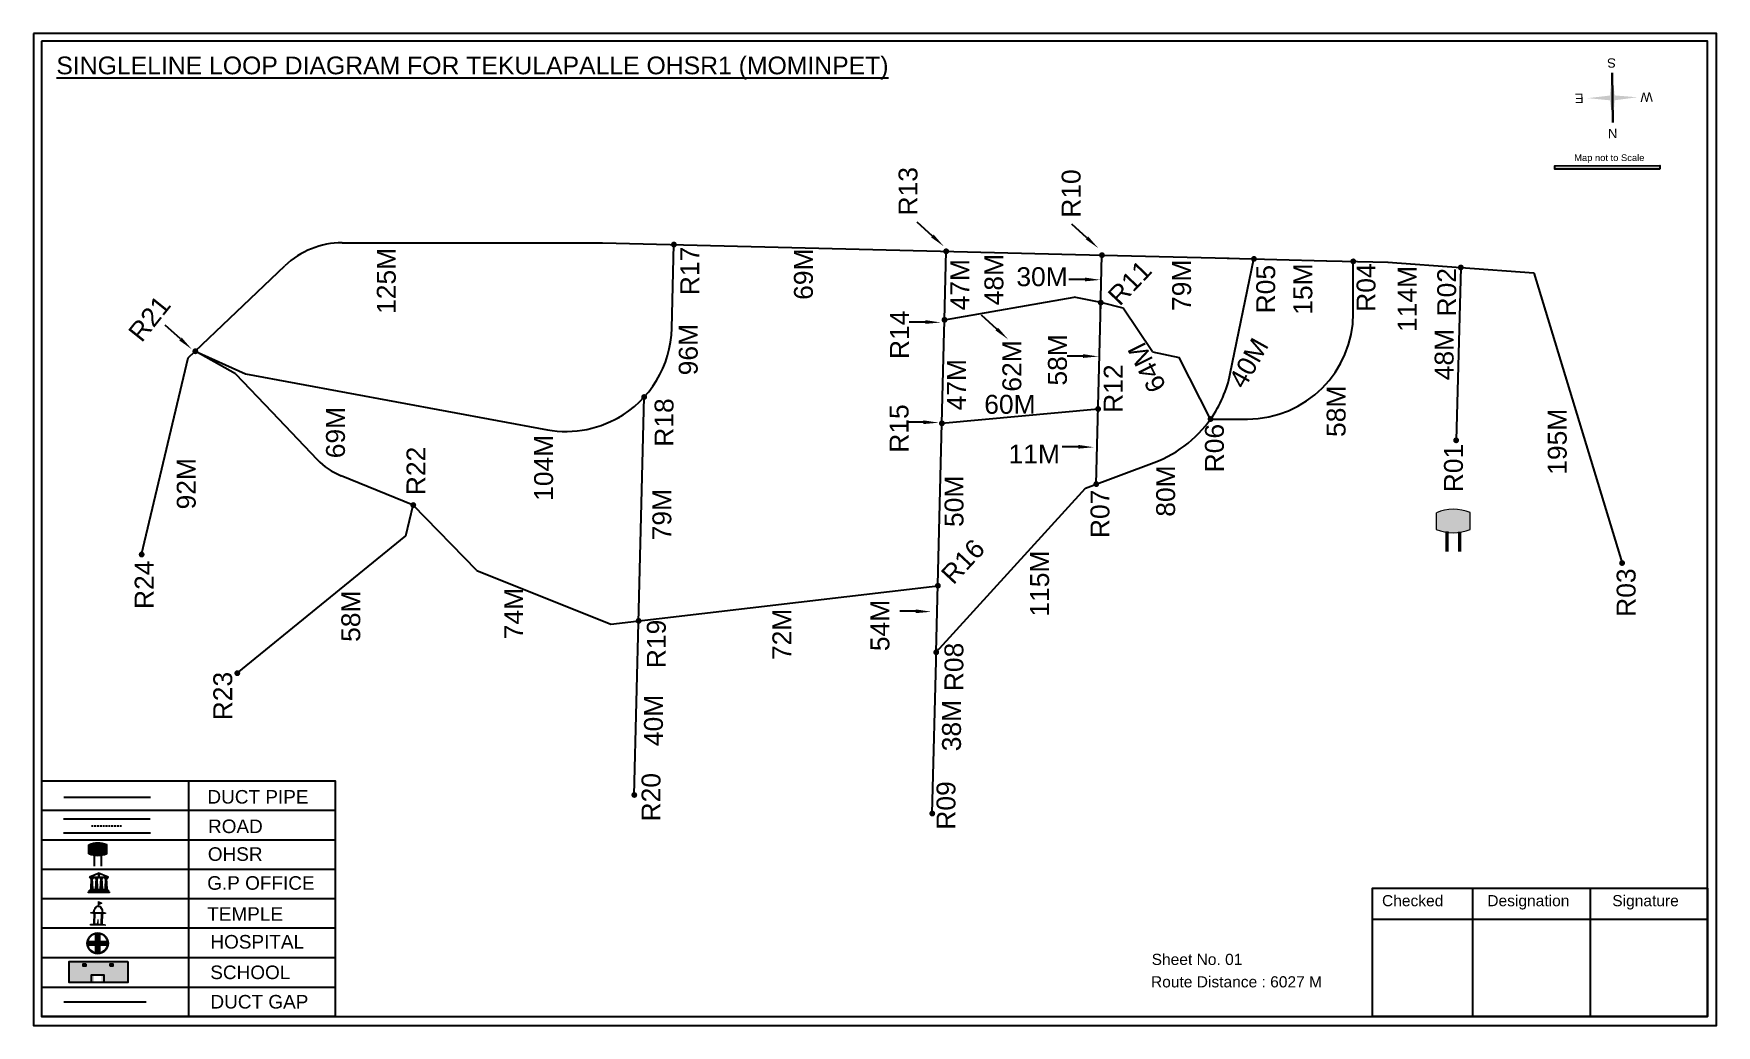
# Model space of a CAD drawing. Header units: inches. Extents: x 1972 to 9977, y 79 to 2755.
# Drawn here: x 2764 to 3654, y 2231 to 2755 of the extents above; entities that cross this region are included whole.
import ezdxf

# ---------------------------------------------------------------- set-up
doc = ezdxf.new("R2010")
doc.units = ezdxf.units.IN
doc.header["$MEASUREMENT"] = 0
doc.linetypes.add('DASHEDX2', pattern=[1.5, 1, -0.5])
for name, color, linetype in [('LANDMARK', 7, 'Continuous'), ('OHT', 7, 'Continuous'), ('pipe', 5, 'Continuous')]:
    doc.layers.add(name, color=color, linetype=linetype)
doc.styles.get("Standard").update_dxf_attribs({"font": 'arial.ttf'})

msp = doc.modelspace()

# ---------------------------------------------------------------- texts
at = {"color": 242, "true_color": 0xcd2027}
msp.add_text('%%USINGLELINE LOOP DIAGRAM FOR TEKULAPALLE OHSR1 (MOMINPET)', height=9.375, dxfattribs=at).set_placement((2775.86, 2734.01))
for s, height, rotation, p in [('S', 4.95, 181.00631, (3600.84, 2742.5)), ('W', 4.95, 181.00631, (3620.33, 2724.44)), ('E', 4.95, 181.00631, (3583.73, 2723.8)), ('N', 4.95, 181.00631, (3601.58, 2705.21)), ('R13', 10, 90, (3231.39, 2659.32)), ('R10', 10, 90, (3317.68, 2658.12)), ('125M', 10, 90, (2955.4, 2607.28)), ('R17', 10, 90, (3115.92, 2617.16)), ('69M', 10, 90, (3176.06, 2614.71)), ('47M', 10, 90, (3258.77, 2609.13)), ('48M', 10, 90, (3276.82, 2611.8)), ('79M', 10, 90, (3376.12, 2608.81)), ('R11', 10, 46.21888, (3338.41, 2611.02)), ('R05', 10, 90, (3420.61, 2607.55)), ('15M', 10, 90, (3440.26, 2606.85)), ('R04', 10, 90, (3473.68, 2608.38)), ('114M', 10, 90, (3495.45, 2597.72)), ('R02', 10, 90, (3516.35, 2605.91)), ('R21', 10, 51.34019, (2820.99, 2591.69)), ('R14', 10, 90, (3226.88, 2583.41)), ('96M', 10, 90, (3115.12, 2574.8)), ('62M', 10, 90, (3286.32, 2566.15)), ('58M', 10, 90, (3310.44, 2569.36)), ('64M', 10, 116.56505, (3363.27, 2568.9)), ('40M', 10, 60.85193, (3404.3, 2567.05)), ('48M', 10, 90, (3515, 2572.17)), ('47M', 10, 90, (3257.03, 2556.24)), ('R12', 10, 90, (3339.94, 2554.94)), ('58M', 10, 90, (3457.86, 2542.17)), ('69M', 10, 90, (2928.52, 2530.93)), ('R18', 10, 90, (3102.33, 2537.01)), ('R15', 10, 90, (3226.66, 2533.83)), ('195M', 10, 90, (3574.83, 2522.2)), ('R06', 10, 90, (3393.48, 2523.48)), ('104M', 10, 90, (3038.61, 2508.4)), ('R01', 10, 90, (3519.93, 2512.94)), ('92M', 10, 90, (2849.57, 2503.87)), ('R22', 10, 90, (2971.09, 2511.41)), ('50M', 10, 90, (3255.74, 2494.55)), ('80M', 10, 90, (3367.67, 2500.01)), ('79M', 10, 90, (3101.17, 2487.52)), ('R07', 10, 90, (3332.93, 2488.7)), ('R16', 10, 47.04541, (3250.35, 2463.6)), ('R24', 10, 90, (2827.31, 2451.2)), ('115M', 10, 90, (3301, 2447.16)), ('R03', 10, 90, (3611.28, 2447.05)), ('58M', 10, 90, (2936.62, 2433.8)), ('74M', 10, 90, (3022.77, 2435.23)), ('72M', 10, 90, (3164.65, 2424.2)), ('54M', 10, 90, (3216.54, 2428.92)), ('R19', 10, 90, (3098.23, 2419.91)), ('R08', 10, 90, (3255.67, 2407.72)), ('R23', 10, 90, (2868.89, 2392.34)), ('40M', 10, 90, (3096.73, 2378.67)), ('38M', 10, 90, (3254.4, 2375.96)), ('R20', 10, 90, (3095.45, 2338.83)), ('R09', 10, 90, (3251.47, 2334.47))]:
    msp.add_text(s, height=height, rotation=rotation).set_placement(p)
for s, height, p in [('Map not to Scale', 3.5424, (3578.81, 2688.12)), ('30M', 10, (3283.72, 2621.96)), ('60M', 10, (3266.72, 2554.46)), ('11M', 10, (3279.56, 2528.18)), ('DUCT PIPE', 7.178, (2855.78, 2348.28)), ('ROAD ', 7.178, (2856.09, 2332.67)), ('OHSR', 7.178, (2855.99, 2318)), ('G.P OFFICE', 7.178, (2855.67, 2302.71)), ('Checked', 5.886, (3477.14, 2294)), ('Designation', 5.886, (3532.84, 2294)), ('Signature', 5.886, (3598.94, 2294)), ('TEMPLE', 7.178, (2855.66, 2286.3)), ('HOSPITAL', 7.178, (2857.34, 2271.61)), ('SCHOOL', 7.178, (2857.28, 2255.45)), ('Sheet No. 01', 5.886, (3355.28, 2262.94)), ('Route Distance : 6027 M', 5.886, (3354.91, 2251.07)), ('DUCT GAP', 7.178, (2857.38, 2239.89))]:
    msp.add_text(s, height=height).set_placement(p)

# ---------------------------------------------------------------- blocks, each defined once
blk = doc.blocks.new('OHT')
at = {"linetype": 'Continuous', "lineweight": 0, "true_color": 0x0ffffc}
blk.add_hatch(color=4, dxfattribs=at).paths.add_polyline_path([(0.012, 1), (0, 1, 0.101323), (-0.4, 0.916), (-0.4, 0.525, 0.194075), (0.399, 0.521), (0.399, 0.921, 0.097877)])
at = {"color": 4, "linetype": 'Continuous', "lineweight": 0, "true_color": 0x0ffffc, "flags": 128}
for points in [[(-0.4, 0.525), (-0.4, 0.916)], [(0.399, 0.521), (0.399, 0.921)]]:
    blk.add_lwpolyline(points, dxfattribs=at)
at = {"color": 4, "linetype": 'Continuous', "lineweight": 0, "true_color": 0x0ffffc, "const_width": 0.075, "flags": 128}
for points in [[(-0.15, 0), (-0.15, 0.475)], [(0.15, 0), (0.15, 0.473)]]:
    blk.add_lwpolyline(points, dxfattribs=at)
at = {"color": 4, "linetype": 'Continuous', "lineweight": 0, "true_color": 0x0ffffc}
for centre, radius, start, end in [((0.006, -0.019), 1.019, 67.3109, 113.4711), ((0.004, 1.513), 1.068, 247.7682, 291.7007)]:
    blk.add_arc(centre, radius, start, end, dxfattribs=at)
blk = doc.blocks.new('Government_Office')
at = {"linetype": 'Continuous', "lineweight": 0, "true_color": 0xff0000}
h = blk.add_hatch(color=1, dxfattribs=at)
h.paths.add_polyline_path([(0.44, 0.72), (0.45, 0.75), (0, 0.93), (-0.45, 0.75), (-0.44, 0.72)])
h.paths.add_polyline_path([(0.355, 0.75), (-0.355, 0.75), (0, 0.9)], flags=16)
h.paths.add_polyline_path([(0, 0.778, -1), (0, 0.872, -1)], flags=0)
h = blk.add_hatch(color=1, dxfattribs=at)
edge = h.paths.add_edge_path()
edge.add_arc((0, 0.825), 0.0467, 90, 270)
edge.add_arc((0, 0.825), 0.0467, 270, 450)
for points in [[(-0.5, 0.05), (0.5, 0.05), (0.5, 0), (-0.5, 0)], [(-0.45, 0.075), (-0.45, 0.12), (0.45, 0.12), (0.45, 0.075)], [(-0.4, 0.14), (-0.4, 0.18), (0.4, 0.18), (0.4, 0.14)]]:
    blk.add_hatch(color=1, dxfattribs=at).paths.add_polyline_path(points)
h = blk.add_hatch(color=1, dxfattribs=at)
edge = h.paths.add_edge_path()
edge.add_line((-0.27, 0.195), (-0.295, 0.675))
edge.add_line((-0.295, 0.675), (-0.29, 0.675))
edge.add_arc((-0.278, 0.688), 0.0176, 225.30401, 441.56588)
edge.add_line((-0.275, 0.705), (-0.395, 0.705))
edge.add_arc((-0.392, 0.688), 0.0176, 98.43412, 314.69599)
edge.add_line((-0.38, 0.675), (-0.375, 0.675))
edge.add_line((-0.375, 0.675), (-0.4, 0.195))
edge.add_line((-0.4, 0.195), (-0.27, 0.195))
h = blk.add_hatch(color=1, dxfattribs=at)
edge = h.paths.add_edge_path()
edge.add_line((-0.047, 0.195), (-0.072, 0.675))
edge.add_line((-0.072, 0.675), (-0.067, 0.675))
edge.add_arc((-0.054, 0.688), 0.0176, 225.30401, 441.56588)
edge.add_line((-0.052, 0.705), (-0.172, 0.705))
edge.add_arc((-0.169, 0.688), 0.0176, 98.43412, 314.69599)
edge.add_line((-0.157, 0.675), (-0.152, 0.675))
edge.add_line((-0.152, 0.675), (-0.177, 0.195))
edge.add_line((-0.177, 0.195), (-0.047, 0.195))
h = blk.add_hatch(color=1, dxfattribs=at)
edge = h.paths.add_edge_path()
edge.add_line((0.177, 0.195), (0.152, 0.675))
edge.add_line((0.152, 0.675), (0.157, 0.675))
edge.add_arc((0.169, 0.688), 0.0176, 225.30401, 441.56588)
edge.add_line((0.172, 0.705), (0.052, 0.705))
edge.add_arc((0.054, 0.688), 0.0176, 98.43412, 314.69599)
edge.add_line((0.067, 0.675), (0.072, 0.675))
edge.add_line((0.072, 0.675), (0.047, 0.195))
edge.add_line((0.047, 0.195), (0.177, 0.195))
h = blk.add_hatch(color=1, dxfattribs=at)
edge = h.paths.add_edge_path()
edge.add_line((0.4, 0.195), (0.375, 0.675))
edge.add_line((0.375, 0.675), (0.38, 0.675))
edge.add_arc((0.392, 0.688), 0.0176, 225.30401, 441.56588)
edge.add_line((0.395, 0.705), (0.275, 0.705))
edge.add_arc((0.278, 0.688), 0.0176, 98.43412, 314.69599)
edge.add_line((0.29, 0.675), (0.295, 0.675))
edge.add_line((0.295, 0.675), (0.27, 0.195))
edge.add_line((0.27, 0.195), (0.4, 0.195))
at = {"color": 1, "linetype": 'Continuous', "lineweight": 0, "true_color": 0xff0000, "flags": 128}
for points in [[(-0.45, 0.75), (-0.44, 0.72), (0.44, 0.72), (0.45, 0.75), (0, 0.93)], [(-0.355, 0.75), (0.355, 0.75), (0, 0.9)], [(-0.5, 0.05), (0.5, 0.05), (0.5, 0), (-0.5, 0)], [(-0.45, 0.075), (-0.45, 0.12), (0.45, 0.12), (0.45, 0.075)], [(-0.4, 0.14), (-0.4, 0.18), (0.4, 0.18), (0.4, 0.14)]]:
    blk.add_lwpolyline(points, close=True, dxfattribs=at)
for points in [[(0, 0.872, 1), (0, 0.778, 1)], [(-0.27, 0.195), (-0.295, 0.675), (-0.29, 0.675, 1.379694), (-0.275, 0.705), (-0.395, 0.705, 1.379694), (-0.38, 0.675), (-0.375, 0.675), (-0.4, 0.195)], [(-0.047, 0.195), (-0.072, 0.675), (-0.067, 0.675, 1.379694), (-0.052, 0.705), (-0.172, 0.705, 1.379694), (-0.157, 0.675), (-0.152, 0.675), (-0.177, 0.195)], [(0.177, 0.195), (0.152, 0.675), (0.157, 0.675, 1.379694), (0.172, 0.705), (0.052, 0.705, 1.379694), (0.067, 0.675), (0.072, 0.675), (0.047, 0.195)], [(0.4, 0.195), (0.375, 0.675), (0.38, 0.675, 1.379694), (0.395, 0.705), (0.275, 0.705, 1.379694), (0.29, 0.675), (0.295, 0.675), (0.27, 0.195)]]:
    blk.add_lwpolyline(points, format="xyb", close=True, dxfattribs=at)
blk = doc.blocks.new('Temple')
at = {"linetype": 'Continuous', "lineweight": 0, "true_color": 0xff0000}
h = blk.add_hatch(color=1, dxfattribs=at)
edge = h.paths.add_edge_path()
edge.add_line((0.175, 0.49), (0.225, 0.49))
edge.add_line((0.225, 0.49), (0.225, 0.497))
edge.add_line((0.225, 0.497), (0.307, 0.497))
edge.add_line((0.307, 0.497), (0.307, 0.533))
edge.add_line((0.307, 0.533), (0.257, 0.533))
edge.add_line((0.257, 0.533), (0.257, 0.54))
edge.add_line((0.257, 0.54), (0.2, 0.54))
edge.add_spline(control_points=[(0.2, 0.54), (0.2, 0.589), (0.19, 0.638), (0.142, 0.743), (0.092, 0.79), (0.027, 0.805), (0.02, 0.806), (0.012, 0.806)], knot_values=[4.712389, 4.712389, 4.712389, 4.712389, 5.278166, 5.278166, 6.117402, 6.117402, 6.223801, 6.223801, 6.223801, 6.223801], degree=3, periodic=0)
edge.add_line((0.012, 0.806), (0.012, 0.79))
edge.add_line((0.012, 0.79), (-0.012, 0.79))
edge.add_line((-0.012, 0.79), (-0.012, 0.806))
edge.add_spline(control_points=[(-0.012, 0.806), (-0.055, 0.802), (-0.096, 0.781), (-0.171, 0.699), (-0.197, 0.628), (-0.2, 0.55), (-0.2, 0.545), (-0.2, 0.54)], knot_values=[6.343965, 6.343965, 6.343965, 6.343965, 6.956638, 6.956638, 7.795874, 7.795874, 7.853982, 7.853982, 7.853982, 7.853982], degree=3, periodic=0)
edge.add_line((-0.2, 0.54), (-0.257, 0.54))
edge.add_line((-0.257, 0.54), (-0.257, 0.533))
edge.add_line((-0.257, 0.533), (-0.307, 0.533))
edge.add_line((-0.307, 0.533), (-0.307, 0.497))
edge.add_line((-0.307, 0.497), (-0.225, 0.497))
edge.add_line((-0.225, 0.497), (-0.225, 0.49))
edge.add_line((-0.225, 0.49), (-0.175, 0.49))
edge.add_line((-0.175, 0.49), (-0.175, 0.07))
edge.add_arc((-0.205, 0.07), 0.03, -90, 0, ccw=False)
edge.add_line((-0.205, 0.04), (-0.257, 0.04))
edge.add_line((-0.257, 0.04), (-0.257, 0.033))
edge.add_line((-0.257, 0.033), (-0.307, 0.033))
edge.add_line((-0.307, 0.033), (-0.307, 0))
edge.add_line((-0.307, 0), (0.307, 0))
edge.add_line((0.307, 0), (0.307, 0.033))
edge.add_line((0.307, 0.033), (0.257, 0.033))
edge.add_line((0.257, 0.033), (0.257, 0.04))
edge.add_line((0.257, 0.04), (0.205, 0.04))
edge.add_arc((0.205, 0.07), 0.03, 180, 270, ccw=False)
edge.add_line((0.175, 0.07), (0.175, 0.49))
h.paths.add_polyline_path([(0.125, 0.07, -0.414214), (0.095, 0.04), (0.05, 0.04), (0.05, 0.033), (-0.05, 0.033), (-0.05, 0.04), (-0.095, 0.04, -0.414214), (-0.125, 0.07), (-0.125, 0.497), (0.125, 0.497)], flags=16)
edge = h.paths.add_edge_path(flags=16)
edge.add_ellipse((0, 0.54), major_axis=(0, 0.242), ratio=0.722808, start_angle=270, end_angle=450, ccw=False)
edge.add_line((0.175, 0.54), (-0.175, 0.54))
h.paths.add_polyline_path([(0.012, 0.23), (0.012, 0.07), (-0.012, 0.07), (-0.012, 0.23)], flags=0)
h = blk.add_hatch(color=1, dxfattribs=at)
edge = h.paths.add_edge_path()
edge.add_line((0.012, 0.857), (0, 0.85))
edge.add_line((0, 0.85), (-0.003, 0.925))
edge.add_line((-0.003, 0.925), (-0.012, 0.925))
edge.add_line((-0.012, 0.925), (-0.012, 0.806))
edge.add_spline(control_points=[(-0.012, 0.806), (-0.004, 0.807), (0.004, 0.807), (0.012, 0.806)], knot_values=[6.223801, 6.223801, 6.223801, 6.223801, 6.343965, 6.343965, 6.343965, 6.343965], degree=3, periodic=0)
edge.add_line((0.012, 0.806), (0.012, 0.857))
h = blk.add_hatch(color=1, dxfattribs=at)
edge = h.paths.add_edge_path()
edge.add_line((0.012, 0.79), (0.012, 0.806))
edge.add_spline(control_points=[(0.012, 0.806), (0.004, 0.807), (-0.004, 0.807), (-0.012, 0.806)], knot_values=[6.223801, 6.223801, 6.223801, 6.223801, 6.343965, 6.343965, 6.343965, 6.343965], degree=3, periodic=0)
edge.add_line((-0.012, 0.806), (-0.012, 0.79))
edge.add_line((-0.012, 0.79), (0.012, 0.79))
at = {"linetype": 'Continuous', "lineweight": 0, "true_color": 0xe66000}
blk.add_hatch(color=32, dxfattribs=at).paths.add_polyline_path([(-0.006, 1), (0.147, 0.931), (0, 0.85)])
at = {"color": 1, "linetype": 'Continuous', "lineweight": 0, "true_color": 0xff0000, "flags": 128}
for points in [[(0.012, 0.925), (-0.012, 0.925), (-0.012, 0.79), (0.012, 0.79)], [(0.012, 0.23), (-0.012, 0.23), (-0.012, 0.07), (0.012, 0.07)]]:
    blk.add_lwpolyline(points, close=True, dxfattribs=at)
at = {"color": 32, "linetype": 'Continuous', "lineweight": 0, "true_color": 0xe66000, "flags": 128}
blk.add_lwpolyline([(-0.006, 1), (0.147, 0.931), (0, 0.85), (-0.006, 1)], dxfattribs=at)
at = {"color": 1, "linetype": 'Continuous', "lineweight": 0, "true_color": 0xff0000, "flags": 128}
blk.add_lwpolyline([(0.2, 0.54), (0.257, 0.54), (0.257, 0.533), (0.307, 0.533), (0.307, 0.497), (0.225, 0.497), (0.225, 0.49), (0.175, 0.49), (0.175, 0.07, 0.414214), (0.205, 0.04), (0.257, 0.04), (0.257, 0.033), (0.307, 0.033), (0.307, 0), (-0.307, 0), (-0.307, 0.033), (-0.257, 0.033), (-0.257, 0.04), (-0.205, 0.04, 0.414214), (-0.175, 0.07), (-0.175, 0.49), (-0.225, 0.49), (-0.225, 0.497), (-0.307, 0.497), (-0.307, 0.533), (-0.257, 0.533), (-0.257, 0.54), (-0.2, 0.54)], format="xyb", dxfattribs=at)
blk.add_lwpolyline([(-0.175, 0.54), (0.175, 0.54)], dxfattribs=at)
blk.add_lwpolyline([(0.125, 0.497), (0.125, 0.07, -0.414214), (0.095, 0.04), (0.05, 0.04), (0.05, 0.033), (-0.05, 0.033), (-0.05, 0.04), (-0.095, 0.04, -0.414214), (-0.125, 0.07), (-0.125, 0.497)], format="xyb", close=True, dxfattribs=at)
at = {"color": 1, "linetype": 'Continuous', "lineweight": 0, "true_color": 0xff0000}
blk.add_ellipse((0, 0.54), major_axis=(0, 0.242), ratio=0.722808, start_param=4.712389, end_param=7.853982, dxfattribs=at)
blk.add_open_spline([(0.2, 0.54), (0.2, 0.589), (0.19, 0.638), (0.142, 0.743), (0.092, 0.79), (-0.023, 0.816), (-0.085, 0.794), (-0.171, 0.699), (-0.197, 0.628), (-0.2, 0.55), (-0.2, 0.545), (-0.2, 0.54)], degree=3, knots=[4.712389, 4.712389, 4.712389, 4.712389, 5.278166, 5.278166, 6.117402, 6.117402, 6.956638, 6.956638, 7.795874, 7.795874, 7.853982, 7.853982, 7.853982, 7.853982], dxfattribs=at)
blk = doc.blocks.new('*U55')
at = {"color": 0, "linetype": 'DASHEDX2', "transparency": 16777216}
blk.add_line((-8.22, 0), (8.01, 0), dxfattribs=at)
blk = doc.blocks.new('Hospital')
at = {"linetype": 'Continuous', "lineweight": 0, "true_color": 0x000000}
h = blk.add_hatch(color=18, dxfattribs=at)
h.paths.add_polyline_path([(-0.5, 0, 1), (0.5, 0, 1)])
h.paths.add_polyline_path([(0.446, 0, -1), (-0.446, 0, -1)], flags=16)
at = {"linetype": 'Continuous', "true_color": 0xff0000}
blk.add_hatch(color=1, dxfattribs=at).paths.add_polyline_path([(-0.394, 0.08), (-0.08, 0.08), (-0.08, 0.394), (0.08, 0.394), (0.08, 0.08), (0.394, 0.08), (0.394, -0.08), (0.08, -0.08), (0.08, -0.394), (-0.08, -0.394), (-0.08, -0.08), (-0.394, -0.08)])
at = {"color": 1, "linetype": 'Continuous', "true_color": 0xff0000, "flags": 128}
blk.add_lwpolyline([(-0.394, 0.08), (-0.08, 0.08), (-0.08, 0.394), (0.08, 0.394), (0.08, 0.08), (0.394, 0.08), (0.394, -0.08), (0.08, -0.08), (0.08, -0.394), (-0.08, -0.394), (-0.08, -0.08), (-0.394, -0.08)], close=True, dxfattribs=at)
at = {"color": 18, "linetype": 'Continuous', "lineweight": 0, "true_color": 0x000000}
for radius in [0.5, 0.446]:
    blk.add_circle((0, 0), radius, dxfattribs=at)

# ---------------------------------------------------------------- hatches: boundary and pattern name
at = {"true_color": 0x0093dd}
h = msp.add_hatch(color=142, dxfattribs=at)
h.dxf.hatch_style = 1
h.paths.add_polyline_path([(3568.63, 2685.62), (3568.63, 2683.77), (3624.14, 2683.9), (3624.14, 2685.74)])
at = {"ltscale": 0.5}
h = msp.add_hatch(color=5, dxfattribs=at)
h.dxf.hatch_style = 1
h.paths.add_polyline_path([(3102.56, 2645.52, 1), (3102.56, 2642.4, 1)])
h = msp.add_hatch(color=5, dxfattribs=at)
h.dxf.hatch_style = 1
h.paths.add_polyline_path([(3246.58, 2641.95, 1), (3246.58, 2638.83, 1)])
h = msp.add_hatch(color=5, dxfattribs=at)
h.dxf.hatch_style = 1
h.paths.add_polyline_path([(3328.98, 2639.91, 1), (3328.98, 2636.79, 1)])
h = msp.add_hatch(color=5, dxfattribs=at)
h.dxf.hatch_style = 1
h.paths.add_polyline_path([(3409.39, 2637.92, 1), (3409.39, 2634.8, 1)])
h = msp.add_hatch(color=5, dxfattribs=at)
h.dxf.hatch_style = 1
h.paths.add_polyline_path([(3461.92, 2636.62, 1), (3461.92, 2633.5, 1)])
h = msp.add_hatch(color=5, dxfattribs=at)
h.dxf.hatch_style = 1
h.paths.add_polyline_path([(3518.82, 2633.38, 1), (3518.82, 2630.27, 1)])
h = msp.add_hatch(color=5, dxfattribs=at)
h.dxf.hatch_style = 1
h.paths.add_polyline_path([(3328.35, 2614.82, 1), (3328.35, 2611.7, 1)])
h = msp.add_hatch(color=5, dxfattribs=at)
h.dxf.hatch_style = 1
h.paths.add_polyline_path([(3245.69, 2605.71, 1), (3245.69, 2602.59, 1)])
h = msp.add_hatch(color=5, dxfattribs=at)
h.dxf.hatch_style = 1
h.paths.add_polyline_path([(2849.38, 2589.08, 1), (2849.38, 2585.96, 1)])
h = msp.add_hatch(color=5, dxfattribs=at)
h.dxf.hatch_style = 1
h.paths.add_polyline_path([(3086.81, 2564.88, 1), (3086.81, 2561.76, 1)])
h = msp.add_hatch(color=5, dxfattribs=at)
h.dxf.hatch_style = 1
h.paths.add_polyline_path([(3326.96, 2558.54, 1), (3326.96, 2555.43, 1)])
h = msp.add_hatch(color=5, dxfattribs=at)
h.dxf.hatch_style = 1
h.paths.add_polyline_path([(3244.33, 2550.96, 1), (3244.33, 2547.85, 1)])
h = msp.add_hatch(color=5, dxfattribs=at)
h.dxf.hatch_style = 1
h.paths.add_polyline_path([(3386.44, 2553.22, 1), (3386.44, 2550.1, 1)])
h = msp.add_hatch(color=5, dxfattribs=at)
h.dxf.hatch_style = 1
h.paths.add_polyline_path([(3516.35, 2541.99, 1), (3516.35, 2538.87, 1)])
h = msp.add_hatch(color=5, dxfattribs=at)
h.dxf.hatch_style = 1
h.paths.add_polyline_path([(3325.98, 2518.81, 1), (3325.98, 2515.7, 1)])
h = msp.add_hatch(color=5, dxfattribs=at)
h.dxf.hatch_style = 1
h.paths.add_polyline_path([(2964.68, 2507.72, 1), (2964.68, 2504.6, 1)])
h = msp.add_hatch(color=5, dxfattribs=at)
h.dxf.hatch_style = 1
h.paths.add_polyline_path([(2820.99, 2481.57, 1), (2820.99, 2478.45, 1)])
h = msp.add_hatch(color=5, dxfattribs=at)
h.dxf.hatch_style = 1
h.paths.add_polyline_path([(3604.13, 2477.07, 1), (3604.13, 2473.96, 1)])
h = msp.add_hatch(color=5, dxfattribs=at)
h.dxf.hatch_style = 1
h.paths.add_polyline_path([(3242.21, 2465.07, 1), (3242.21, 2461.96, 1)])
h = msp.add_hatch(color=5, dxfattribs=at)
h.dxf.hatch_style = 1
h.paths.add_polyline_path([(3083.88, 2446.49, 1), (3083.88, 2443.37, 1)])
h = msp.add_hatch(color=5, dxfattribs=at)
h.dxf.hatch_style = 1
h.paths.add_polyline_path([(3241.33, 2429.85, 1), (3241.33, 2426.74, 1)])
h = msp.add_hatch(color=5, dxfattribs=at)
h.dxf.hatch_style = 1
h.paths.add_polyline_path([(2871.58, 2418.81, 1), (2871.58, 2415.69, 1)])
h = msp.add_hatch(color=5, dxfattribs=at)
h.dxf.hatch_style = 1
h.paths.add_polyline_path([(3081.6, 2354.4, 1), (3081.6, 2351.28, 1)])
h = msp.add_hatch(color=5, dxfattribs=at)
h.dxf.hatch_style = 1
h.paths.add_polyline_path([(3239.22, 2344.59, 1), (3239.22, 2341.47, 1)])
at = {"true_color": 0xc8c92d}
h = msp.add_hatch(color=52, dxfattribs=at)
h.dxf.hatch_style = 1
h.paths.add_polyline_path([(2788.82, 2264.68), (2782.65, 2264.68), (2782.65, 2253.59), (2788.82, 2253.59)])
h.paths.add_polyline_path([(2813.67, 2264.68), (2807.5, 2264.68), (2807.5, 2253.59), (2813.67, 2253.59)])
at = {"true_color": 0x293189}
h = msp.add_hatch(color=177, dxfattribs=at)
h.dxf.hatch_style = 1
h.paths.add_polyline_path([(2807.5, 2264.68), (2788.82, 2264.68), (2788.82, 2253.59), (2795.83, 2253.59), (2795.83, 2257.23), (2799.68, 2257.23), (2799.68, 2253.59), (2807.5, 2253.59)])
h.paths.add_polyline_path([(2791.49, 2262.21), (2790.11, 2262.21), (2790.11, 2263.48), (2791.49, 2263.48)], flags=16)
h.paths.add_polyline_path([(2804.36, 2262.21), (2804.36, 2263.48), (2805.74, 2263.48), (2805.74, 2262.21)], flags=16)

# ---------------------------------------------------------------- linework, layer by layer
for p, q in [((3598.82, 2734.77), (3599.28, 2708.48)), ((3599.28, 2708.48), (3598.82, 2734.77)), ((3598.82, 2734.77), (3599.28, 2708.48)), ((3599.05, 2721.65), (3598.82, 2734.77)), ((3239.31, 2648.48), (3231.29, 2655.74)), ((3321.02, 2647.52), (3313, 2654.78)), ((3518.82, 2631.82), (3518.82, 2631.82)), ((3320, 2625.5), (3311.5, 2625.5)), ((2841.52, 2594.02), (2833.5, 2601.28)), ((3235.5, 2602.99), (3227, 2602.99)), ((3273.33, 2599.26), (3265.32, 2606.53)), ((3319, 2584.99), (3310.5, 2584.99)), ((3234.5, 2549.99), (3226, 2549.99)), ((3316.5, 2536.99), (3308, 2536.99)), ((3230.5, 2449.99), (3222, 2449.99)), ((2767.97, 2360.12), (2767.97, 2236.91)), ((2845.74, 2360.12), (2845.74, 2235.7)), ((2923.5, 2344.57), (2767.97, 2344.57)), ((2779.63, 2340.27), (2825.51, 2340.27)), ((2779.63, 2332.75), (2825.75, 2332.75)), ((2923.5, 2329.01), (2767.97, 2329.01)), ((2923.5, 2313.46), (2767.97, 2313.46)), ((2923.5, 2297.91), (2767.97, 2297.91)), ((2923.5, 2282.35), (2767.97, 2282.35)), ((2767.97, 2266.8), (2923.5, 2266.8)), ((2767.97, 2251.25), (2923.5, 2251.25)), ((2767.97, 2236.91), (2767.97, 2235.7)), ((2767.97, 2236.67), (2767.97, 2235.71)), ((2923.5, 2235.7), (2767.97, 2235.7))]:
    msp.add_line(p, q)
at = {"color": 1}
msp.add_line((3599.28, 2708.48), (3599.05, 2721.64), dxfattribs=at)
at = {"color": 5}
msp.add_line((2849.38, 2587.52), (2876, 2575.54), dxfattribs=at)
at = {"color": 242, "true_color": 0xcd2027}
for p, q in [((3525.03, 2303.54), (3525.03, 2235.65)), ((3587.24, 2303.54), (3587.24, 2235.65)), ((3472.07, 2287.1), (3649.29, 2287.1))]:
    msp.add_line(p, q, dxfattribs=at)
for points in [[(2763.86, 2755.5), (2763.86, 2231), (3654, 2231), (3654, 2755.5)], [(2767.97, 2751.48), (2767.97, 2235.71), (3649.29, 2235.71), (3649.29, 2751.48)], [(2813.73, 2264.68), (2813.73, 2253.59), (2782.65, 2253.59), (2782.65, 2264.68)], [(2791.49, 2263.48), (2791.49, 2262.21), (2790.11, 2262.21), (2790.11, 2263.48)], [(2804.36, 2262.21), (2804.36, 2263.48), (2805.74, 2263.48), (2805.74, 2262.21)]]:
    msp.add_lwpolyline(points, close=True)
at = {"color": 142, "true_color": 0x0093dd}
msp.add_lwpolyline([(3624.14, 2683.9), (3568.63, 2683.77), (3568.63, 2685.62), (3624.14, 2685.74), (3624.14, 2683.9)], dxfattribs=at)
for points in [[(2923.5, 2235.7), (2923.5, 2360.12), (2767.97, 2360.12)], [(2794.5, 2253.59), (2794.5, 2257.7), (2801.02, 2257.7), (2801.02, 2253.59)]]:
    msp.add_lwpolyline(points)
at = {"color": 242, "true_color": 0xcd2027}
msp.add_lwpolyline([(3649.29, 2235.65), (3472.07, 2235.65), (3472.07, 2303.54), (3649.29, 2303.54)], close=True, dxfattribs=at)
for points in [[(3600.35, 2721.66), (3597.53, 2721.61), (3598.82, 2734.77)], [(3600.35, 2721.66), (3597.53, 2721.61), (3598.82, 2734.77)], [(3599.02, 2722.92), (3599.07, 2720.1), (3585.9, 2721.39)], [(3599.02, 2722.92), (3599.07, 2720.1), (3585.9, 2721.39)], [(3599.02, 2722.93), (3599.07, 2720.1), (3612.2, 2721.86)], [(3599.02, 2722.93), (3599.07, 2720.1), (3612.2, 2721.86)], [(3239.97, 2649.22), (3238.64, 2647.75), (3245.4, 2642.96)], [(3321.68, 2648.25), (3320.35, 2646.78), (3327.11, 2642)], [(3320.03, 2626.49), (3319.97, 2624.51), (3328.22, 2625.27)], [(3235.53, 2603.98), (3235.47, 2602), (3243.72, 2602.76)], [(3274, 2600), (3272.67, 2598.53), (3279.43, 2593.75)], [(2842.18, 2594.75), (2840.85, 2593.28), (2847.61, 2588.5)], [(3319.03, 2585.98), (3318.97, 2584), (3327.22, 2584.76)], [(3234.53, 2550.98), (3234.47, 2549), (3242.72, 2549.76)], [(3316.53, 2537.98), (3316.47, 2536), (3324.72, 2536.76)], [(3230.53, 2450.98), (3230.47, 2449), (3238.72, 2449.76)]]:
    msp.add_solid(points)
at = {"color": 1}
msp.add_solid([(3600.35, 2721.66), (3597.53, 2721.61), (3599.28, 2708.48)], dxfattribs=at)
msp.add_solid([(3600.35, 2721.66), (3597.53, 2721.61), (3599.28, 2708.48)], dxfattribs=at)
at = {"layer": 'OHT', "color": 5}
msp.add_line((2779.8, 2351.65), (2825.68, 2351.65), dxfattribs=at)
at = {"layer": 'OHT', "color": 1}
msp.add_line((2779.8, 2243.47), (2823.39, 2243.47), dxfattribs=at)
at = {"layer": 'pipe'}
for p, q in [((2927.12, 2644.89), (3064.83, 2644.89)), ((3064.75, 2644.89), (3314.98, 2638.7)), ((3101.46, 2599.72), (3102.56, 2643.96)), ((3245.51, 2596.83), (3246.58, 2640.39)), ((3314.98, 2638.7), (3396.25, 2636.69)), ((3328.23, 2608.25), (3328.98, 2638.35)), ((3395.17, 2636.71), (3447.77, 2635.41)), ((3396.87, 2575.68), (3409.39, 2636.36)), ((3447.92, 2635.41), (3480.46, 2634.6)), ((3461.92, 2607.66), (3461.92, 2635.06)), ((2845.66, 2583.96), (2896.74, 2632.72)), ((3480.17, 2634.62), (3557.48, 2629.03)), ((3518.82, 2631.82), (3516.35, 2540.43)), ((3557.48, 2629.03), (3604.13, 2475.51)), ((3245.69, 2604.15), (3314.28, 2616.16)), ((3328.35, 2613.26), (3314.28, 2616.16)), ((3325.98, 2517.26), (3328.35, 2613.26)), ((3340.28, 2610.34), (3328.35, 2613.26)), ((3355.8, 2587.17), (3340.28, 2610.34)), ((3243.98, 2535.32), (3245.54, 2598.03)), ((2820.99, 2480.01), (2845.66, 2583.96)), ((2870.59, 2575.54), (2849.38, 2587.52)), ((3355.8, 2587.17), (3369.78, 2584.29)), ((3386.44, 2551.66), (3369.78, 2584.29)), ((2870.59, 2575.54), (2889.78, 2555.44)), ((2876, 2575.54), (3035.6, 2545.98)), ((2889.78, 2555.44), (2913.8, 2530.28)), ((3084.03, 2450.99), (3086.81, 2563.32)), ((3244.33, 2549.41), (3326.96, 2556.99)), ((3386.44, 2551.66), (3405.92, 2551.66)), ((3241.33, 2428.29), (3243.98, 2535.32)), ((3320.29, 2515.14), (3356.54, 2528.64)), ((2964.68, 2506.16), (2926.49, 2521.71)), ((3241.33, 2428.29), (3320.29, 2515.14)), ((2960.72, 2489.82), (2964.68, 2506.16)), ((2998.34, 2471.49), (2964.68, 2506.16)), ((2871.58, 2417.25), (2960.72, 2489.82)), ((2998.34, 2471.49), (3069.17, 2443.2)), ((3069.17, 2443.2), (3242.21, 2463.52)), ((3081.6, 2352.84), (3084.03, 2450.99)), ((3239.22, 2343.03), (3241.39, 2430.53))]:
    msp.add_line(p, q, dxfattribs=at)
for centre, radius, start, end in [((2927.12, 2600.89), 44, 90, 133.66997), ((3045.48, 2601.1), 56, 298.88056, 358.58193), ((3405.92, 2607.66), 56, 270, 0), ((3334.19, 2588.61), 64, 324.72764, 348.33714), ((3045.48, 2601.1), 56, 259.84516, 302.98755), ((3334.19, 2588.61), 64, 290.43921, 327.7406), ((2939.84, 2555.14), 36, 223.66997, 248.23559)]:
    msp.add_arc(centre, radius, start, end, dxfattribs=at)

# ---------------------------------------------------------------- block references
at = {"linetype": 'DASHEDX2'}
msp.add_blockref('*U55', (2802.63, 2336.51), dxfattribs=at)
at = {"layer": 'LANDMARK'}
for name, p, xscale, yscale, zscale in [('Government_Office', (2798.39, 2301.05), 11.32114773247135, 11.32114773247135, 11.32114773247135), ('Hospital', (2797.7, 2274.39), 11.41772014427468, 11.41772014427468, 11.41772014427468)]:
    msp.add_blockref(name, p, dxfattribs=dict(at, xscale=xscale, yscale=yscale, zscale=zscale))
at = {"layer": 'LANDMARK', "xscale": 12.62452535729322, "yscale": 12.62452535729322, "zscale": 12.62452535729322, "rotation": 358.3713438591284}
msp.add_blockref('Temple', (2797.82, 2283.93), dxfattribs=at)
at = {"layer": 'OHT'}
for p, xscale, yscale, zscale in [((3514.84, 2481.55), 22.41341502807723, 22.41341502807723, 22.41341502807723), ((2797.8, 2315.15), 12.45189723782068, 12.45189723782068, 12.45189723782068)]:
    msp.add_blockref('OHT', p, dxfattribs=dict(at, xscale=xscale, yscale=yscale, zscale=zscale))

msp.set_redraw_order([(e.dxf.handle, doc.entitydb.next_handle()) for e in msp.query("TEXT MTEXT ATTDEF DIMENSION ARC_DIMENSION")])  # texts and dimensions are drawn at this point

doc.saveas('drawing.dxf')
